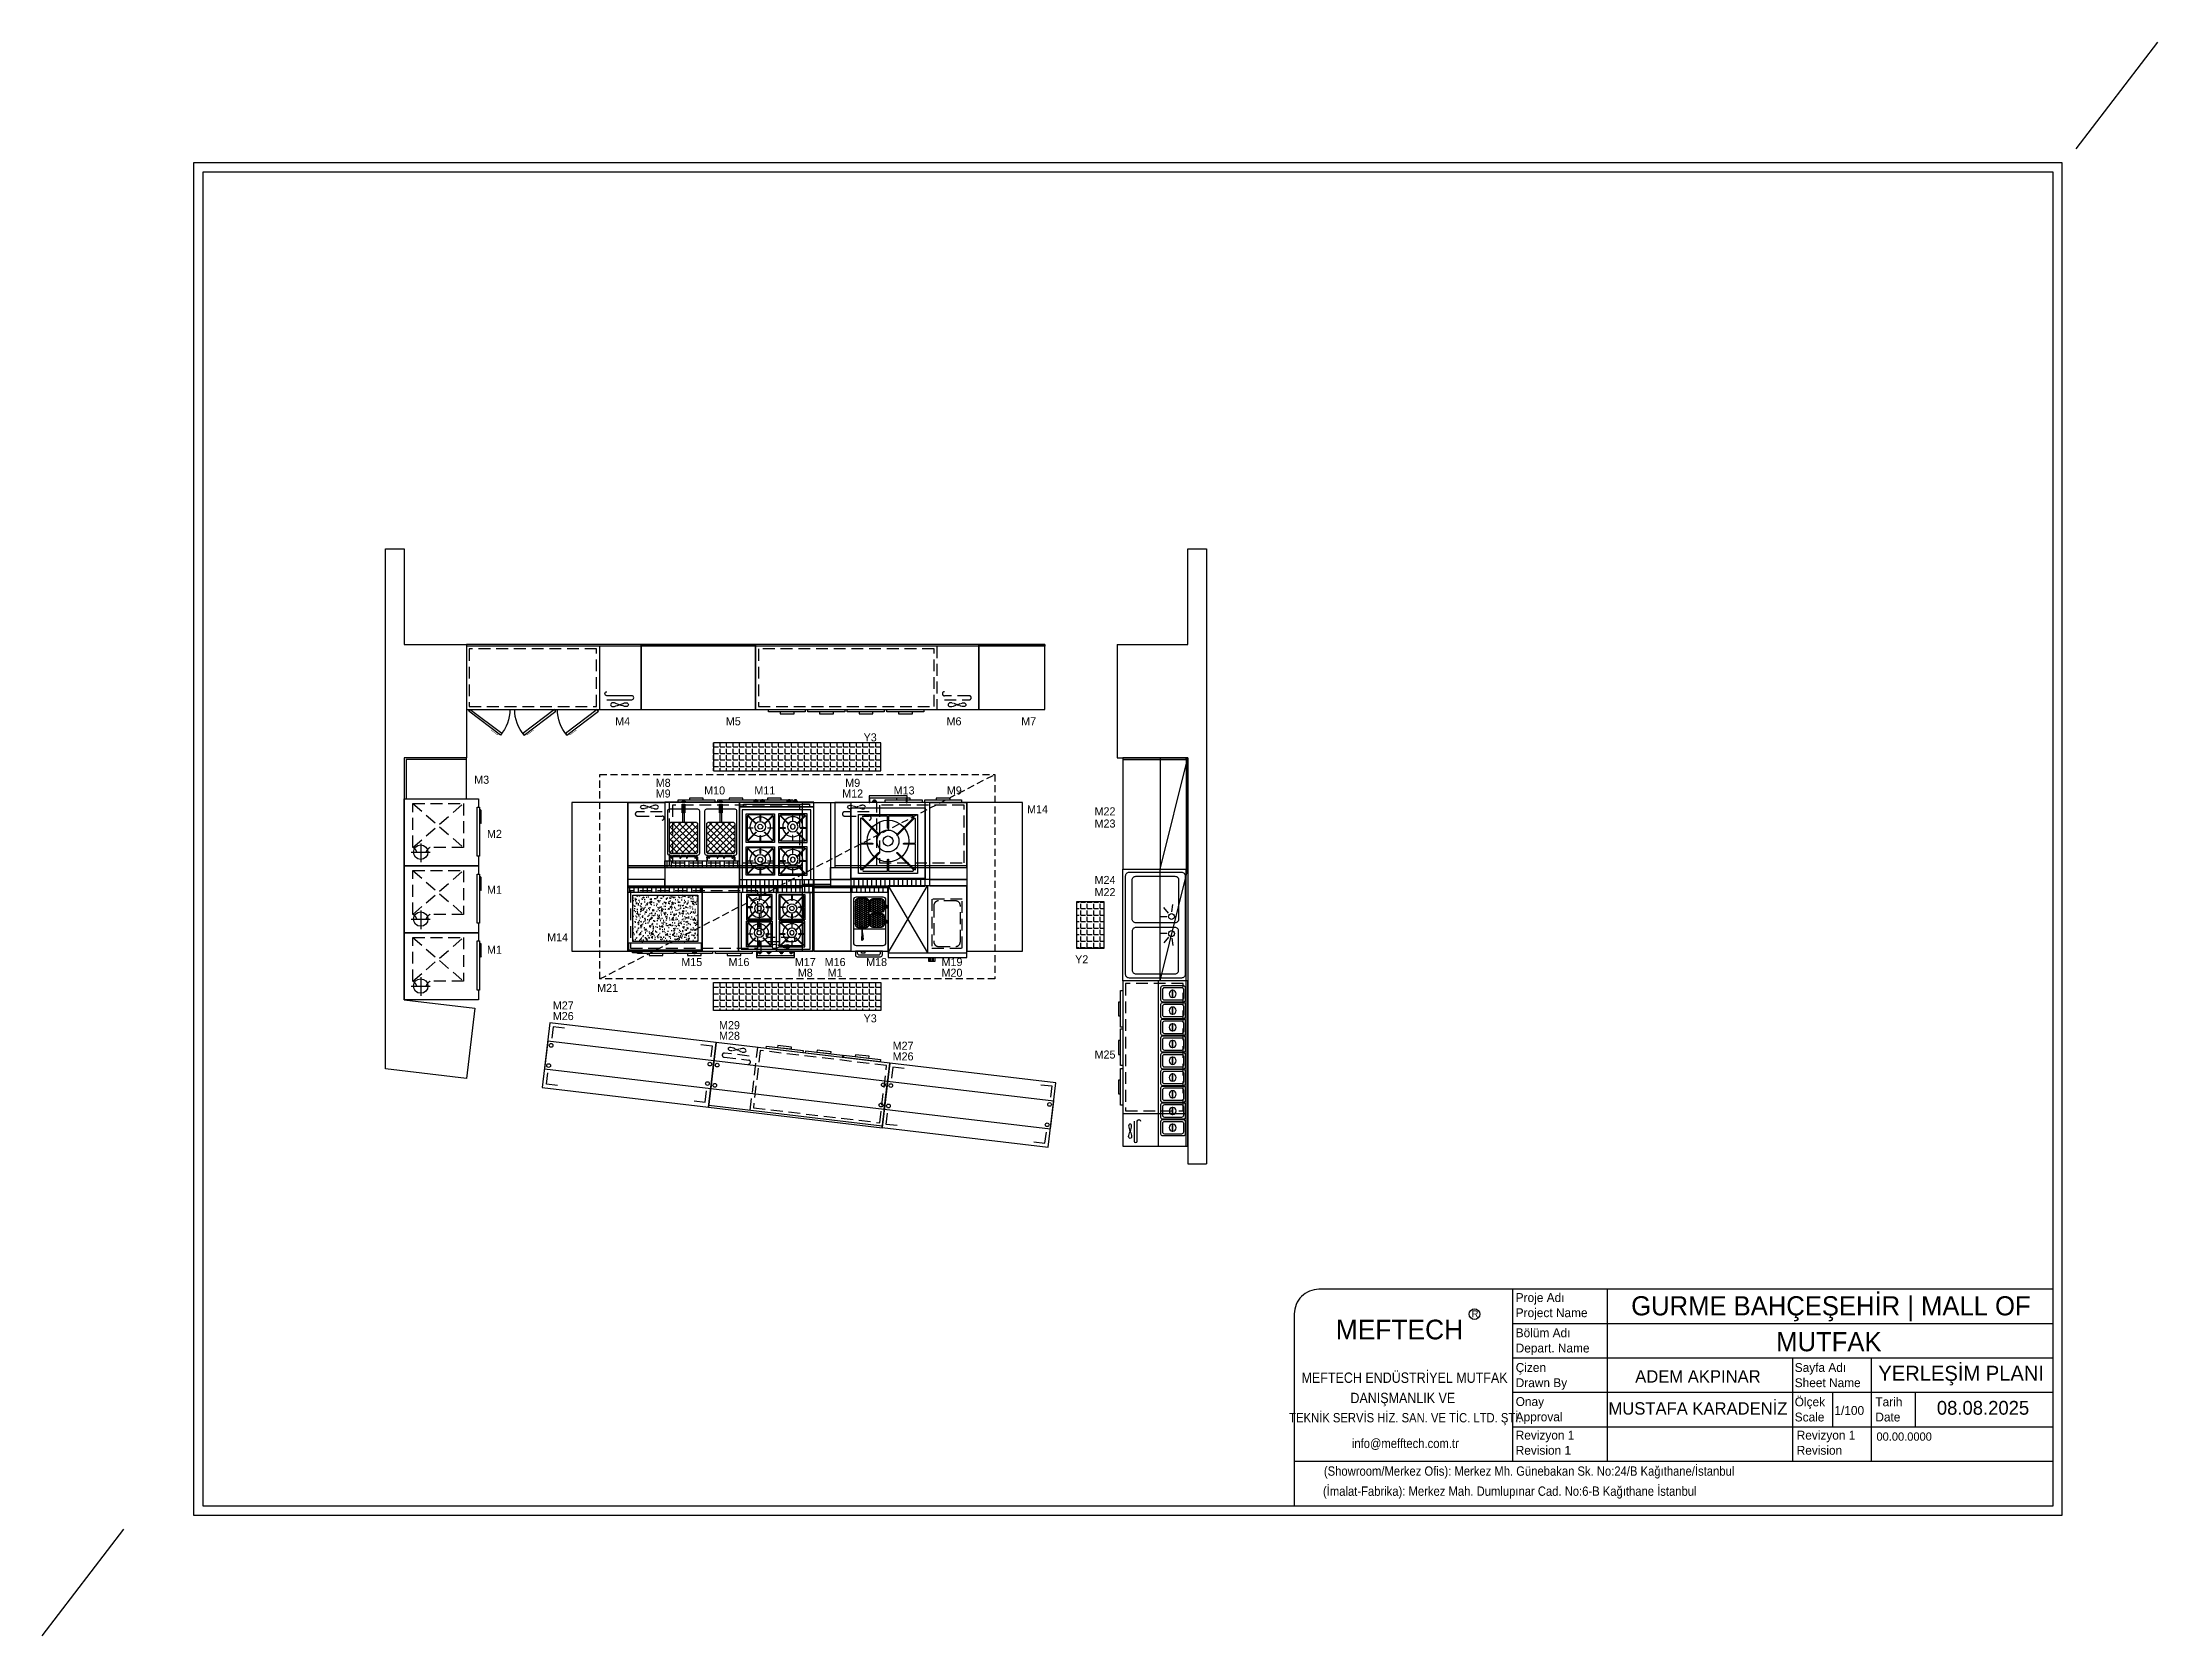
# Model space of a CAD drawing. Header units: millimetres. Extents: x 4701 to 6976, y 222 to 1936.
import ezdxf
from ezdxf.enums import TextEntityAlignment as Align

# ---------------------------------------------------------------- set-up
doc = ezdxf.new("R2010")
doc.units = ezdxf.units.MM
doc.linetypes.add('DASHED', pattern=[19.05, 12.7, -6.35])
doc.linetypes.add('HIDDENX2', pattern=[19.05, 12.7, -6.35])
for name, color, linetype in [('002 Çizgi', 7, 'Continuous'), ('CIHAZ', 2, 'Continuous'), ('S2000-002 Çizgi', 7, 'Continuous')]:
    doc.layers.add(name, color=color, linetype=linetype)
doc.styles.add('0 MC GENEL', font='GOTHIC.TTF', dxfattribs={"width": 0.7, "height": 14})
doc.styles.add('TAKSİM', font='GOTHIC.TTF', dxfattribs={"height": 20})
pattern_1 = [(0, (889.9605, -1210.651), (0, 6.985), [5.08, -1.905]), (90, (889.9605, -1210.651), (-6.985, 4e-16), [5.08, -1.905])]

msp = doc.modelspace()

# ---------------------------------------------------------------- texts
at = {"style": 'TAKSİM'}
for s, p in [('M4', (5325.4, 1201.5)), ('M5', (5444.4, 1201.5)), ('M6', (5681.8, 1201.5)), ('M7', (5762.1, 1201.5)), ('Y3', (5591.6, 1184.2)), ('M3', (5173.8, 1138.6)), ('M8', (5369, 1135.3)), ('M9', (5572.8, 1135.3)), ('M9', (5369, 1123.8)), ('M10', (5424.3, 1127.1)), ('M11', (5478.3, 1127.1)), ('M12', (5572.8, 1123.8)), ('M13', (5628.1, 1127.1)), ('M9', (5682.1, 1127.1)), ('M14', (5771.6, 1106.9)), ('M22', (5844.2, 1104.6)), ('M23', (5844.2, 1091.5)), ('M2', (5187.5, 1080.4)), ('M1', (5187.5, 1020.2)), ('M24', (5844.2, 1030.8)), ('M22', (5844.2, 1017.7)), ('M1', (5187.5, 955.7)), ('M14', (5255.4, 969.1)), ('M15', (5399.7, 942.5)), ('M16', (5450.5, 942.5)), ('M17', (5521.8, 942.5)), ('M8', (5521.8, 931)), ('M16', (5553.9, 942.5)), ('M1', (5553.9, 931)), ('M18', (5598.5, 942.5)), ('M19', (5679.6, 942.5)), ('M20', (5679.6, 931)), ('Y2', (5819.1, 945.4)), ('M21', (5309.2, 914.7)), ('M27', (5261.5, 895.8)), ('M26', (5261.5, 884.4)), ('Y3', (5591.6, 881.9)), ('M29', (5440.3, 874.6)), ('M28', (5440.3, 863.2)), ('M27', (5627, 852.5)), ('M26', (5627, 841)), ('M25', (5844.2, 843))]:
    msp.add_text(s, height=8.64, dxfattribs=at).set_placement(p, align=Align.CENTER)
at = {"layer": 'S2000-002 Çizgi', "style": '0 MC GENEL'}
for s, height, p in [('GURME BAHÇEŞEHİR | MALL OF', 20.601, (6624.9, 587.3)), ('MUTFAK', 20.6, (6622.7, 548.7)), ('ADEM AKPINAR', 13.353, (6481.9, 507.7)), ('MUSTAFA KARADENİZ', 13.353, (6481.9, 473.3)), ('08.08.2025', 14.84, (6788.5, 474.7)), ('00.00.0000', 8.9, (6703.7, 440.8))]:
    msp.add_text(s, height=height, dxfattribs=at).set_placement(p, align=Align.TOP_CENTER)
for s, height, p in [('R', 7.42, (6238.6, 564.6)), ('Proje Adı', 9.54, (6285.9, 581.1)), ('Project Name', 9.538, (6285.9, 564.8)), ('MEFTECH', 21.19, (6092.4, 540.9)), ('Bölüm Adı', 9.54, (6285.9, 543.2)), ('Depart. Name', 9.538, (6285.9, 526.8)), ('Çizen', 9.54, (6285.9, 505.9)), ('Sayfa Adı', 9.54, (6586, 505.9)), ('YERLEŞİM PLANI', 16.2, (6675.9, 496.3)), ('Onay', 9.54, (6285.9, 469.2)), ('Drawn By', 9.54, (6285.9, 489.5)), ('Sheet Name', 9.54, (6586, 489.5)), ('Ölçek', 9.54, (6586, 468.9)), ('Tarih', 9.54, (6672.7, 468.9)), ('Approval', 9.54, (6285.9, 452.8)), ('Scale', 9.54, (6586, 452.6)), ('1/100', 9.54, (6628.7, 459.7)), ('Date', 9.54, (6672.7, 452.6)), ('Revizyon 1', 9.54, (6285.9, 433.1)), ('Revizyon 1 ', 9.538, (6588.1, 433.1)), ('Revision 1', 9.54, (6285.9, 416.8)), ('Revision ', 9.54, (6588.1, 416.8))]:
    msp.add_text(s, height=height, dxfattribs=at).set_placement(p)
at = {"layer": 'S2000-002 Çizgi', "style": '0 MC GENEL', "width": 0.9}
for s, height, p in [(' MEFTECH ENDÜSTRİYEL MUTFAK', 11.159, (6164.5, 494.1)), (' DANIŞMANLIK VE ', 11.159, (6164.5, 472.3)), ('TEKNİK SERVİS HİZ. SAN. VE TİC. LTD. ŞTİ.', 10.043, (6167.2, 451.6)), ('info@mefftech.com.tr', 10.043, (6167.2, 424)), ('(Showroom/Merkez Ofis): Merkez Mh. Günebakan Sk. No:24/B Kağıthane/İstanbul', 10.043, (6300.3, 394.2)), ('(İmalat-Fabrika): Merkez Mah. Dumlupınar Cad. No:6-B Kağıthane İstanbul', 10.043, (6279.5, 372.6))]:
    msp.add_text(s, height=height, dxfattribs=at).set_placement(p, align=Align.CENTER)

# ---------------------------------------------------------------- blocks, each defined once
blk = doc.blocks.new('A$C604B7618')
at = {"layer": 'S2000-002 Çizgi'}
blk.add_lwpolyline([(0, 30.6), (30.6, 30.6), (30.6, 0), (0, 0), (0, 30.6)], dxfattribs=at)
blk.add_lwpolyline([(15.5, 29.5), (15.5, 23.4, -0.414214), (15.3, 23.2), (15.2, 23.2, -0.414214), (15, 23.4), (15, 29.5), (2.7, 29.5, 0.668179), (2.3, 28.6), (10.8, 20.1, -0.810443), (10.4, 19.8), (1.6, 28.6, 0.668179), (1, 28.4), (1, 15.5), (7.1, 15.5, -0.414214), (7.3, 15.3), (7.3, 15.2, -0.414214), (7.1, 15), (1, 15), (1, 2.7, 0.668179), (1.9, 2.3), (10.4, 10.8, -0.810443), (10.8, 10.4), (2, 1.6, 0.668179), (2.2, 1), (15, 1), (15, 7.1, -0.414214), (15.2, 7.3), (15.3, 7.3, -0.414214), (15.5, 7.1), (15.5, 1), (27.9, 1, 0.668179), (28.3, 1.9), (19.8, 10.4, -0.810443), (20.2, 10.8), (29, 2, 0.668179), (29.5, 2.2), (29.5, 15), (23.4, 15, -0.414214), (23.2, 15.2), (23.2, 15.3, -0.414214), (23.4, 15.5), (29.5, 15.5), (29.5, 28.4, 0.668179), (29, 28.6), (20.2, 19.8, -0.810443), (19.8, 20.1), (28.3, 28.6, 0.668179), (27.9, 29.5)], format="xyb", close=True, dxfattribs=at)
for radius in [10.8, 5.66, 2.6]:
    blk.add_circle((15.3, 13.8), radius, dxfattribs=at)
blk = doc.blocks.new('A$Cad775970')
at = {"layer": 'S2000-002 Çizgi'}
h = blk.add_hatch(dxfattribs=at)
h.set_pattern_fill('ANSI31', color=256, scale=1.5, angle=225, style=0)
h.set_pattern_definition([(270, (2688.432, 5823.0087), (4.7625, -1e-15), [])])
h.paths.add_polyline_path([(0, 8), (0, 0), (80, 0), (80, 8)])
blk.add_lwpolyline([(60.5, 90), (60.5, 97), (19.5, 97), (19.5, 90), (20.5, 90), (20.5, 95), (59.5, 95), (59.5, 90), (60.5, 90)], dxfattribs=at)
for points in [[(27.1, 90), (23.5, 90), (23.5, 91.5), (27.1, 91.5)], [(26.2, 91.5), (24.7, 91.5), (24.7, 92.9), (26.2, 92.9)], [(80, 90), (0, 90), (0, 0), (80, 0)], [(80, 8), (0, 8), (0, 84), (80, 84)]]:
    blk.add_lwpolyline(points, close=True, dxfattribs=at)
at = {"layer": 'S2000-002 Çizgi', "xscale": 2.076843880813256, "yscale": 2.076843880813256, "zscale": 2.076843880813256, "rotation": 180}
blk.add_blockref('A$C604B7618', (71.7, 77.1), dxfattribs=at)
blk = doc.blocks.new('A$C063E11E5')
at = {"layer": 'S2000-002 Çizgi'}
h = blk.add_hatch(dxfattribs=at)
h.set_pattern_fill('ANSI31', color=256, scale=1.5, angle=45, style=0)
h.set_pattern_definition([(90, (-3458.603, -4993.7387), (-4.7625, 9e-16), [])])
h.paths.add_polyline_path([(0, 72.6), (0, 65.6), (80, 65.6), (80, 72.6)])
h = blk.add_hatch(color=256, dxfattribs=at)
h.paths.add_polyline_path([(35, 61.8), (35, 62.4), (35, 65.6), (34.4, 65.6), (34.4, 62.4, -0.414214), (33.4, 61.4), (33, 61.4), (33, 60.8), (34, 60.8, 0.414214)])
h.paths.add_polyline_path([(32, 61.4), (24, 61.4), (24, 60.8), (32, 60.8)])
h.paths.add_polyline_path([(23, 61.4), (17, 61.4), (17, 60.8), (23, 60.8)])
h.paths.add_polyline_path([(16, 61.4), (8, 61.4), (8, 60.8), (16, 60.8)])
h.paths.add_polyline_path([(5.6, 62.4), (5.6, 65.6), (5, 65.6), (5, 61.8, 0.414214), (6, 60.8), (6.6, 60.8), (7, 60.8), (7, 61.4), (6.6, 61.4, -0.414214)])
h = blk.add_hatch(dxfattribs=at)
h.set_pattern_fill('ANSI37', color=256, scale=1.5, style=0)
h.set_pattern_definition([(45, (-3527.4763, -4981.5224), (-3.367596, 3.367596), []), (135, (-3527.4763, -4981.5224), (-3.367596, -3.367596), [])])
h.paths.add_polyline_path([(35, 55.8, 0.414214), (33, 57.8), (7, 57.8, 0.414214), (5, 55.8), (5, 26, 0.414214), (7, 24), (33, 24, 0.414214), (35, 26)])
h = blk.add_hatch(color=256, dxfattribs=at)
h.paths.add_polyline_path([(75, 61.8), (75, 62.4), (75, 65.6), (74.4, 65.6), (74.4, 62.4, -0.414214), (73.4, 61.4), (73, 61.4), (73, 60.8), (74, 60.8, 0.414214)])
h.paths.add_polyline_path([(72, 61.4), (64, 61.4), (64, 60.8), (72, 60.8)])
h.paths.add_polyline_path([(63, 61.4), (57, 61.4), (57, 60.8), (63, 60.8)])
h.paths.add_polyline_path([(56, 61.4), (48, 61.4), (48, 60.8), (56, 60.8)])
h.paths.add_polyline_path([(45.6, 62.4), (45.6, 65.6), (45, 65.6), (45, 61.8, 0.414214), (46, 60.8), (46.6, 60.8), (47, 60.8), (47, 61.4), (46.6, 61.4, -0.414214)])
h = blk.add_hatch(dxfattribs=at)
h.set_pattern_fill('ANSI37', color=256, scale=1.5, style=0)
h.set_pattern_definition([(45, (-3487.4763, -4981.5224), (-3.367596, 3.367596), []), (135, (-3487.4763, -4981.5224), (-3.367596, -3.367596), [])])
h.paths.add_polyline_path([(75, 55.8, 0.414214), (73, 57.8), (47, 57.8, 0.414214), (45, 55.8), (45, 26, 0.414214), (47, 24), (73, 24, 0.414214), (75, 26)])
for points in [[(18.5, 14), (21.5, 14), (21.5, 4.8), (18.5, 4.8)], [(58.5, 14), (61.5, 14), (61.5, 4.8), (58.5, 4.8)]]:
    blk.add_hatch(color=256, dxfattribs=at).paths.add_polyline_path(points)
for p, q in [((5, 61.8), (5, 65.6)), ((5, 65.6), (5.6, 65.6)), ((5.6, 65.6), (5.6, 62.4)), ((6.6, 60.8), (6, 60.8)), ((6.6, 61.4), (7, 61.4)), ((7, 60.8), (6.6, 60.8)), ((7, 59.8), (7, 62.3)), ((8, 59.8), (8, 62.3)), ((8, 61.4), (16, 61.4)), ((16, 60.8), (8, 60.8)), ((16, 59.8), (16, 62.3)), ((17, 59.8), (17, 62.3)), ((17, 61.4), (23, 61.4)), ((23, 60.8), (17, 60.8)), ((23, 59.8), (23, 62.3)), ((24, 59.8), (24, 62.3)), ((24, 61.4), (32, 61.4)), ((32, 60.8), (24, 60.8)), ((32, 59.8), (32, 62.3)), ((33, 59.8), (33, 62.3)), ((33, 61.4), (33.4, 61.4)), ((34, 60.8), (33, 60.8)), ((34.4, 65.6), (34.4, 62.4)), ((35, 65.6), (34.4, 65.6)), ((35, 62.4), (35, 65.6)), ((35, 62.4), (35, 61.8)), ((45, 65.6), (45.6, 65.6)), ((45, 61.8), (45, 65.6)), ((45.6, 65.6), (45.6, 62.4)), ((46.6, 60.8), (46, 60.8)), ((46.6, 61.4), (47, 61.4)), ((47, 60.8), (46.6, 60.8)), ((47, 59.8), (47, 62.3)), ((48, 59.8), (48, 62.3)), ((48, 61.4), (56, 61.4)), ((56, 60.8), (48, 60.8)), ((56, 59.8), (56, 62.3)), ((57, 59.8), (57, 62.3)), ((57, 61.4), (63, 61.4)), ((63, 60.8), (57, 60.8)), ((63, 59.8), (63, 62.3)), ((64, 59.8), (64, 62.3)), ((64, 61.4), (72, 61.4)), ((72, 60.8), (64, 60.8)), ((72, 59.8), (72, 62.3)), ((73, 59.8), (73, 62.3)), ((73, 61.4), (73.4, 61.4)), ((74, 60.8), (73, 60.8)), ((75, 65.6), (74.4, 65.6)), ((74.4, 65.6), (74.4, 62.4)), ((75, 62.4), (75, 65.6)), ((75, 62.4), (75, 61.8))]:
    blk.add_line(p, q, dxfattribs=at)
for points in [[(0, 72.6), (80, 72.6), (80, 65.6), (0, 65.6)], [(0, 2.6), (80, 2.6), (80, 72.6), (0, 72.6)], [(19, 24), (19, 14), (21, 14), (21, 24)], [(59, 24), (59, 14), (61, 14), (61, 24)], [(18.4, 2.6), (21.6, 2.6), (21.6, 1.3), (18.4, 1.3)], [(18.5, 14), (21.5, 14), (21.5, 4.8), (18.5, 4.8)], [(19.3, 1.3), (20.7, 1.3), (20.7, 0), (19.3, 0)], [(58.4, 2.6), (61.6, 2.6), (61.6, 1.3), (58.4, 1.3)], [(58.5, 14), (61.5, 14), (61.5, 4.8), (58.5, 4.8)], [(59.3, 1.3), (60.7, 1.3), (60.7, 0), (59.3, 0)]]:
    blk.add_lwpolyline(points, close=True, dxfattribs=at)
for points in [[(29, 9.8), (5, 9.8, -0.414214), (3, 11.8), (3, 57.8, -0.414214), (5, 59.8), (7, 59.8)], [(33, 59.8), (35, 59.8, -0.414214), (37, 57.8), (37, 11.8, -0.414214), (35, 9.8), (29, 9.8)], [(69, 9.8), (45, 9.8, -0.414214), (43, 11.8), (43, 57.8, -0.414214), (45, 59.8), (47, 59.8)], [(73, 59.8), (75, 59.8, -0.414214), (77, 57.8), (77, 11.8, -0.414214), (75, 9.8), (69, 9.8)]]:
    blk.add_lwpolyline(points, format="xyb", dxfattribs=at)
for points in [[(7, 57.8), (33, 57.8, -0.414214), (35, 55.8), (35, 26, -0.414214), (33, 24), (7, 24, -0.414214), (5, 26), (5, 55.8, -0.414214)], [(47, 57.8), (73, 57.8, -0.414214), (75, 55.8), (75, 26, -0.414214), (73, 24), (47, 24, -0.414214), (45, 26), (45, 55.8, -0.414214)]]:
    blk.add_lwpolyline(points, format="xyb", close=True, dxfattribs=at)
for points in [[(8, 59.8), (16, 59.8)], [(17, 59.8), (23, 59.8)], [(24, 59.8), (32, 59.8)], [(48, 59.8), (56, 59.8)], [(57, 59.8), (63, 59.8)], [(64, 59.8), (72, 59.8)]]:
    blk.add_lwpolyline(points, dxfattribs=at)
for centre, radius, start, end in [((6, 61.8), 1, 180, 270), ((6.6, 62.4), 1, 180, 270), ((7.5, 62.3), 0.5, 0, 180), ((16.5, 62.3), 0.5, 0, 180), ((23.5, 62.3), 0.5, 0, 180), ((32.5, 62.3), 0.5, 0, 180), ((33.4, 62.4), 1, 270, 0), ((34, 61.8), 1, 270, 0), ((46, 61.8), 1, 180, 270), ((46.6, 62.4), 1, 180, 270), ((47.5, 62.3), 0.5, 0, 180), ((56.5, 62.3), 0.5, 0, 180), ((63.5, 62.3), 0.5, 0, 180), ((72.5, 62.3), 0.5, 0, 180), ((73.4, 62.4), 1, 270, 0), ((74, 61.8), 1, 270, 0)]:
    blk.add_arc(centre, radius, start, end, dxfattribs=at)
blk = doc.blocks.new('A$C734D7A9C')
at = {"layer": 'CIHAZ', "color": 1}
for p, q in [((14.7, 75.3), (14.7, 54.8)), ((24.1, 65.1), (4, 65.1))]:
    blk.add_line(p, q, dxfattribs=at)
at = {"layer": 'CIHAZ', "color": 5, "linetype": 'DASHED'}
for p, q in [((67, 73.5), (19.8, 19.1)), ((19.8, 73.5), (67, 19.1))]:
    blk.add_line(p, q, dxfattribs=at)
at = {"layer": 'CIHAZ', "color": 5}
for points in [[(63.2, 1.8), (10.4, 1.8), (10.4, 4.3), (63.2, 4.3)], [(61.2, 1.8), (48.6, 1.8), (45.6, 0), (59.6, 0)]]:
    blk.add_lwpolyline(points, close=True, dxfattribs=at)
at = {"layer": 'CIHAZ', "color": 1}
blk.add_circle((14.7, 65.1), 7.76, dxfattribs=at)
at = {"layer": 'S2000-002 Çizgi', "linetype": 'DASHED'}
for p, q in [((19.8, 73.5), (67, 73.5)), ((67, 73.5), (67, 19.1)), ((19.8, 19.1), (19.8, 54.9)), ((67, 19.1), (19.8, 19.1))]:
    blk.add_line(p, q, dxfattribs=at)
at = {"layer": 'S2000-002 Çizgi'}
blk.add_lwpolyline([(10.4, 2.8), (0, 2.8), (0, 82.8), (72, 82.8), (72, 2.8), (63.2, 2.8)], dxfattribs=at)
at = {"layer": 'S2000-002 Çizgi', "linetype": 'DASHED'}
for centre, radius, start, end in [((11.6, 78.1), 9.4, 291.2079, 330.9566), ((11, 49.9), 10.2, 29.6907, 66.7752)]:
    blk.add_arc(centre, radius, start, end, dxfattribs=at)
blk = doc.blocks.new('A$C72f7f077')
at = {"layer": 'S2000-002 Çizgi'}
for p, q in [((45.8, 52.8), (38, 53.9)), ((47.1, 49), (41, 43.9)), ((51, 47.3), (51, 39.4)), ((69, 47.3), (69, 39.4)), ((72.9, 49), (79, 43.9)), ((74.2, 52.8), (82, 53.9))]:
    blk.add_line(p, q, dxfattribs=at)
for points in [[(120, 0), (0, 0), (0, 70), (120, 70)], [(120, 68), (0, 68), (0, 70), (120, 70)]]:
    blk.add_lwpolyline(points, close=True, dxfattribs=at)
for points in [[(113, 3), (7, 3, -0.414214), (3, 7), (3, 63, -0.414214), (7, 67), (113, 67, -0.414214), (117, 63), (117, 7, -0.414214)], [(53.5, 10), (11.5, 10, -0.414214), (7.5, 14), (7.5, 56, -0.414214), (11.5, 60), (53.5, 60, -0.414214), (57.5, 56), (57.5, 14, -0.414214)], [(66.5, 10), (108.5, 10, 0.414214), (112.5, 14), (112.5, 56, 0.414214), (108.5, 60), (66.5, 60, 0.414214), (62.5, 56), (62.5, 14, 0.414214)]]:
    blk.add_lwpolyline(points, format="xyb", close=True, dxfattribs=at)
for centre in [(50.8, 52.3), (69.2, 52.3)]:
    blk.add_circle(centre, 3.19, dxfattribs=at)
blk = doc.blocks.new('A$C469D6A64')
at = {"layer": 'S2000-002 Çizgi'}
blk.add_line((188, 72.6), (0, 72.6), dxfattribs=at)
for points in [[(188, 4.6), (188, 74.6), (0, 74.6), (0, 4.6)], [(49.9, 2), (10.3, 2), (10.3, 4.6), (49.9, 4.6)], [(37.8, 2), (22.9, 2), (22.9, 0), (37.8, 0)], [(91.2, 2), (51.6, 2), (51.6, 4.6), (91.2, 4.6)], [(79.1, 2), (64.1, 2), (64.1, 0), (79.1, 0)], [(133.8, 2), (94.2, 2), (94.2, 4.6), (133.8, 4.6)], [(121.7, 2), (106.8, 2), (106.8, 0), (121.7, 0)]]:
    blk.add_lwpolyline(points, close=True, dxfattribs=at)
at = {"layer": 'S2000-002 Çizgi', "linetype": 'DASHED'}
blk.add_lwpolyline([(140, 69.6), (3, 69.6), (3, 7.6), (140, 7.6)], close=True, dxfattribs=at)
blk.add_lwpolyline([(143, 72.6), (143, 4.6)], dxfattribs=at)
for points in [[(177.7, 19.3), (151, 19.3, -1), (151, 23.6)], [(151, 14.9), (177.7, 14.9, 1), (177.7, 19.3)]]:
    blk.add_lwpolyline(points, format="xyb", dxfattribs=at)
at = {"layer": 'S2000-002 Çizgi', "linetype": 'DASHED', "ltscale": 0.1}
blk.add_lwpolyline([(171.6, 7.6), (170.1, 7.8), (168.4, 8.2), (166.5, 8.9), (164.6, 9.6), (162.6, 10.4), (160.8, 11), (159.1, 11.5), (157.6, 11.6), (156.5, 11.5), (155.7, 11), (155.2, 10.4), (155, 9.6), (155.2, 8.9), (155.7, 8.2), (156.5, 7.8), (157.6, 7.6), (159.1, 7.8), (160.8, 8.2), (162.6, 8.9), (164.6, 9.6), (166.5, 10.4), (168.4, 11), (170.1, 11.5), (171.6, 11.6), (172.7, 11.5), (173.5, 11), (174, 10.4), (174.2, 9.6), (174, 8.9), (173.5, 8.2), (172.7, 7.8)], close=True, dxfattribs=at)
blk = doc.blocks.new('A$C65570A91')
at = {"layer": 'S2000-002 Çizgi'}
h = blk.add_hatch(dxfattribs=at)
h.set_pattern_fill('ANSI31', color=256, scale=1.5, angle=45, style=0)
h.set_pattern_definition([(90, (-2508.419, -6408.717), (-4.7625, 9e-16), [])])
h.paths.add_polyline_path([(0, 77), (0, 70), (80, 70), (80, 77)])
for points in [[(80, 70), (0, 70), (0, 77), (80, 77)], [(0, 7), (80, 7), (80, 77), (0, 77)], [(3, 9), (77, 9), (77, 70), (3, 70)], [(21.2, 7), (24.8, 7), (24.8, 5.5), (21.2, 5.5)], [(22.2, 5.5), (23.6, 5.5), (23.6, 4.1), (22.2, 4.1)], [(31, 7), (34.7, 7), (34.7, 5.5), (31, 5.5)], [(32, 5.5), (33.5, 5.5), (33.5, 4.1), (32, 4.1)], [(44.6, 7), (48.2, 7), (48.2, 5.5), (44.6, 5.5)], [(45.5, 5.5), (47, 5.5), (47, 4.1), (45.5, 4.1)], [(55.2, 7), (58.8, 7), (58.8, 5.5), (55.2, 5.5)], [(56.2, 5.5), (57.6, 5.5), (57.6, 4.1), (56.2, 4.1)]]:
    blk.add_lwpolyline(points, close=True, dxfattribs=at)
blk.add_lwpolyline([(19.5, 7), (19.5, 0), (60.5, 0), (60.5, 7), (59.5, 7), (59.5, 2), (20.5, 2), (20.5, 7), (19.5, 7)], dxfattribs=at)
at = {"layer": 'S2000-002 Çizgi', "yscale": 0.8999999999996362}
for p, xscale, zscale in [((36.2, 40.5), -0.8999999999996362, 0.9), ((43.8, 40.5), 0.8999999999996362, 0.8999999999996362)]:
    blk.add_blockref('A$C604B7618', p, dxfattribs=dict(at, xscale=xscale, zscale=zscale))
at = {"layer": 'S2000-002 Çizgi', "yscale": 0.8999999999996362, "rotation": 180}
for p, xscale, zscale in [((36.2, 39.1), 0.8999999999996362, 0.8999999999996362), ((43.8, 39.1), -0.8999999999996362, 0.9)]:
    blk.add_blockref('A$C604B7618', p, dxfattribs=dict(at, xscale=xscale, zscale=zscale))
blk = doc.blocks.new('A$C76C91FAF')
at = {"layer": 'S2000-002 Çizgi'}
h = blk.add_hatch(dxfattribs=at)
h.set_pattern_fill('ANSI31', color=256, scale=1.5, angle=45, style=0)
h.set_pattern_definition([(90, (-4825.414, -5279.878), (-4.7625, 9e-16), [])])
h.paths.add_polyline_path([(80, 65.9), (80, 72.9), (0, 72.9), (0, 65.9)])
h = blk.add_hatch(dxfattribs=at)
h.set_pattern_fill('AR-CONC', color=256, scale=0.05, angle=45, style=0)
h.set_pattern_definition([(95, (-2766.7265, -4986.208), (7.004733, 5.877669), [0.9525, -10.4775]), (40, (-2766.7265, -4986.208), (-8.000894, 5.50885), [0.762, -8.382]), (145.451, (-2766.143, -4985.718), (-0.996108, 11.386512), [0.8095, -8.9045]), (91.1842, (-2768.523, -4984.412), (11.070512, 8.09767), [1.42875, -15.71625]), (141.6356, (-2767.6, -4983.737), (-0.354307, 17.141322), [1.21425, -13.35675]), (36.184, (-2768.523, -4984.412), (-0.35428, 17.14132), [1.143, -12.573]), (66, (-2767.1755, -4983.963), (8.976028, 1.744763), [0.9525, -10.4775]), (11, (-2767.1755, -4983.963), (-4.326996, 8.69706), [0.762, -8.382]), (116.4514, (-2766.4275, -4983.817), (4.649002, 10.441823), [0.8095, -8.9045]), (82.5, (-2766.7265, -4986.2078), (-2.8802735, 3.0986707), [0, -8.2804, 0, -8.509, 0, -8.41375]), (52.5, (-2766.7265, -4986.208), (-1.1794864, 5.90435), [0, -4.8514, 0, -8.0899, 0, -3.20675]), (12.5, (-2768.729, -4988.2104), (4.9963932, 4.5913098), [0, -3.175, 0, -9.906, 0, -13.1445]), (2.5, (-2769.627, -4989.1084), (4.338195, 6.1361196), [0, -4.1275, 0, -6.5786, 0, -9.3345])])
h.paths.add_polyline_path([(75.5, 13.2), (75.5, 63.2), (5.5, 63.2), (5.5, 13.2)])
for points in [[(0, 2.9), (80, 2.9), (80, 72.9), (0, 72.9)], [(0, 72.9), (80, 72.9), (80, 65.9), (0, 65.9)], [(5.5, 63.2), (75.5, 63.2), (75.5, 13.2), (5.5, 13.2)], [(1, 11.9), (79, 11.9), (79, 3.9), (1, 3.9)], [(5, 2.9), (15, 2.9), (15, 0.9), (5, 0.9)], [(70.1, 2.9), (73.7, 2.9), (73.7, 1.5), (70.1, 1.5)], [(71, 1.5), (72.5, 1.5), (72.5, 0), (71, 0)]]:
    blk.add_lwpolyline(points, close=True, dxfattribs=at)
blk = doc.blocks.new('A$C40176E5B')
at = {"layer": 'S2000-002 Çizgi'}
blk.add_line((0, 95.8), (188, 95.8), dxfattribs=at)
for points in [[(0, 27.8), (0, 97.8), (188, 97.8), (188, 27.8)], [(16.4, 30.8), (17.9, 31), (19.6, 31.5), (21.5, 32.1), (23.4, 32.8), (25.4, 33.6), (27.2, 34.2), (28.9, 34.7), (30.4, 34.8), (31.5, 34.7), (32.3, 34.2), (32.8, 33.6), (33, 32.8), (32.8, 32.1), (32.3, 31.5), (31.5, 31), (30.4, 30.8), (28.9, 31), (27.2, 31.5), (25.4, 32.1), (23.4, 32.8), (21.5, 33.6), (19.6, 34.2), (17.9, 34.7), (16.4, 34.8), (15.3, 34.7), (14.5, 34.2), (14, 33.6), (13.8, 32.8), (14, 32.1), (14.5, 31.5), (15.3, 31)], [(80, 0), (45.9, 25.8), (47.4, 27.8), (81.5, 2)], [(125.9, 0), (91.8, 25.8), (93.4, 27.8), (127.5, 2)], [(151.3, 0.2), (185.5, 25.8), (184, 27.8), (149.8, 2.2)]]:
    blk.add_lwpolyline(points, close=True, dxfattribs=at)
blk.add_lwpolyline([(45, 95.8), (45, 27.8)], dxfattribs=at)
at = {"layer": 'S2000-002 Çizgi', "linetype": 'DASHED'}
blk.add_lwpolyline([(48, 92.8), (185, 92.8), (185, 30.8), (48, 30.8)], close=True, dxfattribs=at)
at = {"layer": 'S2000-002 Çizgi'}
for points in [[(10.3, 42.5), (37, 42.5, 1), (37, 46.8)], [(37, 38.2), (10.3, 38.2, -1), (10.3, 42.5)]]:
    blk.add_lwpolyline(points, format="xyb", dxfattribs=at)
at = {"layer": 'S2000-002 Çizgi', "const_width": 0.428}
for points in [[(77.7, 1.7), (76.7, 0.4), (71.1, 4.6), (69.6, 5.7)], [(123.7, 1.7), (122.7, 0.4), (117.1, 4.6), (115.6, 5.7)], [(153.6, 1.8), (154.6, 0.5), (160.2, 4.7), (161.7, 5.8)]]:
    blk.add_lwpolyline(points, dxfattribs=at)
at = {"layer": 'S2000-002 Çizgi'}
for centre, start, end in [((47.4, 27.8), 319.4908, 0), ((93.4, 27.8), 319.4908, 0), ((184, 27.8), 180, 220.245)]:
    blk.add_arc(centre, 42.7, start, end, dxfattribs=at)
blk = doc.blocks.new('A$C5F4B2CA7')
at = {"layer": 'S2000-002 Çizgi'}
h = blk.add_hatch(dxfattribs=at)
h.set_pattern_fill('ANSI31', color=256, scale=1.5, angle=45, style=0)
h.set_pattern_definition([(90, (-3652.638, -4988.124), (-4.7625, 9e-16), [])])
h.paths.add_polyline_path([(40, 69), (40, 76), (0, 76), (0, 69)])
h = blk.add_hatch(dxfattribs=at)
h.set_pattern_fill('HEX', color=256, scale=0.2, style=0)
h.set_pattern_definition([(0, (-3709.3885, -4964.9235), (0, 1.099852), [0.635, -1.27]), (120, (-3709.3885, -4964.9235), (-0.95249977, -0.549926), [0.635, -1.27]), (60, (-3708.7535, -4964.9235), (-0.95249977, 0.549926), [0.635, -1.27])])
h.paths.add_polyline_path([(7.6, 62.5, 0.414214), (4.6, 59.5), (4.6, 34.5, 0.414214), (7.6, 31.5), (16.6, 31.5, 0.414214), (19.6, 34.5), (19.6, 59.5, 0.414214), (16.6, 62.5)])
h = blk.add_hatch(dxfattribs=at)
h.set_pattern_fill('HEX', color=256, scale=0.2, style=0)
h.set_pattern_definition([(180, (3749.6625, -4964.9235), (0, 1.099852), [0.635, -1.27]), (60, (3749.6625, -4964.9235), (0.95249977, -0.549926), [0.635, -1.27]), (120, (3749.0275, -4964.9235), (0.95249977, 0.549926), [0.635, -1.27])])
h.paths.add_polyline_path([(23.6, 62.5, 0.414214), (20.6, 59.5), (20.6, 50.5, 0.414214), (23.6, 47.5), (32.6, 47.5, 0.414214), (35.6, 50.5), (35.6, 59.5, 0.414214), (32.6, 62.5)])
h = blk.add_hatch(dxfattribs=at)
h.set_pattern_fill('HEX', color=256, scale=0.2, style=0)
h.set_pattern_definition([(180, (3749.6625, -4980.9235), (0, 1.099852), [0.635, -1.27]), (60, (3749.6625, -4980.9235), (0.95249977, -0.549926), [0.635, -1.27]), (120, (3749.0275, -4980.9235), (0.95249977, 0.549926), [0.635, -1.27])])
h.paths.add_polyline_path([(23.6, 46.5, 0.414214), (20.6, 43.5), (20.6, 34.5, 0.414214), (23.6, 31.5), (32.6, 31.5, 0.414214), (35.6, 34.5), (35.6, 43.5, 0.414214), (32.6, 46.5)])
for points in [[(37.8, 52.9, 1), (39.3, 53.6), (37.9, 55.5), (37.1, 55)], [(11.3, 18.4, 1), (13, 18.4), (12.6, 25.7), (11.7, 25.7)], [(37.8, 36.8, 1), (39.3, 37.6), (37.9, 39.4), (37.1, 39)]]:
    blk.add_hatch(color=256, dxfattribs=at).paths.add_polyline_path(points)
for p, q in [((37.9, 55.5), (37.1, 55)), ((37.1, 55), (37.8, 52.9)), ((37.9, 55.5), (39.3, 53.6)), ((2.7, 30), (11.7, 30)), ((11.7, 25.7), (11.3, 18.4)), ((12.6, 25.7), (11.7, 25.7)), ((12.6, 30), (37.7, 30)), ((12.6, 25.7), (13, 18.4)), ((37.9, 39.4), (37.1, 39)), ((37.1, 39), (37.8, 36.8)), ((37.9, 39.4), (39.3, 37.6))]:
    blk.add_line(p, q, dxfattribs=at)
for points in [[(0, 6), (40, 6), (40, 76), (0, 76)], [(0, 76), (40, 76), (40, 69), (0, 69)], [(11.5, 6), (14.8, 6), (14.8, 3.7), (11.5, 3.7)]]:
    blk.add_lwpolyline(points, close=True, dxfattribs=at)
for points in [[(37.7, 14), (37.7, 61, 0.414214), (34.7, 64), (5.7, 64, 0.414214), (2.7, 61), (2.7, 23.7)], [(2.7, 23.7), (2.7, 15, 0.414214), (5.7, 12), (34.7, 12, 0.414214), (37.7, 15), (37.7, 23.6)]]:
    blk.add_lwpolyline(points, format="xyb", dxfattribs=at)
for points in [[(7.6, 31.5), (16.6, 31.5, 0.414214), (19.6, 34.5), (19.6, 59.5, 0.414214), (16.6, 62.5), (7.6, 62.5, 0.414214), (4.6, 59.5), (4.6, 34.5, 0.414214)], [(32.6, 47.5), (23.6, 47.5, -0.414214), (20.6, 50.5), (20.6, 59.5, -0.414214), (23.6, 62.5), (32.6, 62.5, -0.414214), (35.6, 59.5), (35.6, 50.5, -0.414214)], [(32.6, 31.5), (23.6, 31.5, -0.414214), (20.6, 34.5), (20.6, 43.5, -0.414214), (23.6, 46.5), (32.6, 46.5, -0.414214), (35.6, 43.5), (35.6, 34.5, -0.414214)], [(6.8, 0), (31.8, 0, 0.414214), (33.8, 2), (33.8, 6), (4.8, 6), (4.8, 2, 0.414214)], [(8.8, 2), (29.8, 2, 0.414214), (31.8, 4), (31.8, 6), (6.8, 6), (6.8, 4, 0.414214)]]:
    blk.add_lwpolyline(points, format="xyb", close=True, dxfattribs=at)
for points in [[(37.9, 55.5), (36.5, 58), (35.7, 57.6), (37.1, 55)], [(35.7, 57.6), (35.7, 52.5), (36.7, 52.5), (36.7, 55.8)], [(35.7, 53.1), (35.7, 52.5)], [(12.6, 25.7), (12.6, 31.5), (11.7, 31.5), (11.7, 25.7)], [(37.9, 39.4), (36.5, 42), (35.7, 41.5), (37.1, 39)], [(35.7, 41.5), (35.7, 36.5), (36.7, 36.5), (36.7, 39.8)], [(35.7, 37.1), (35.7, 36.5)]]:
    blk.add_lwpolyline(points, dxfattribs=at)
for centre, start, end in [((38.5, 53.2), 189.3801, 46.506), ((38.5, 37.2), 189.3801, 46.506), ((12.1, 18.4), 161.437, 18.563)]:
    blk.add_arc(centre, 0.835, start, end, dxfattribs=at)
blk = doc.blocks.new('A$C3a6c74c6')
at = {"ltscale": 3}
for points in [[(40, 0), (0, 0), (0, 70), (40, 70)], [(0, 63), (40, 63), (40, 70), (0, 70)]]:
    blk.add_lwpolyline(points, close=True, dxfattribs=at)
blk = doc.blocks.new('A$C01E77913')
at = {"layer": 'S2000-002 Çizgi'}
for points in [[(2, 26.8), (15, 26.8, -0.414214), (17, 24.8), (17, 2, -0.414214), (15, 0), (2, 0, -0.414214), (0, 2), (0, 24.8, -0.414214)], [(4, 24.8), (13, 24.8, -0.414214), (15, 22.8), (15, 4, -0.414214), (13, 2), (4, 2, -0.414214), (2, 4), (2, 22.8, -0.414214)]]:
    blk.add_lwpolyline(points, format="xyb", close=True, dxfattribs=at)
blk.add_lwpolyline([(4.7, 14.3), (12.2, 14.3), (12.2, 13.5), (4.7, 13.5)], close=True, dxfattribs=at)
blk.add_circle((8.5, 13.9), 3.82, dxfattribs=at)
blk = doc.blocks.new('A$C7c505205')
at = {"layer": '002 Çizgi', "color": 7}
blk.add_line((178, 72.6), (0, 72.6), dxfattribs=at)
for points in [[(178, 4.6), (178, 74.6), (0, 74.6), (0, 4.6)], [(0, 42.6), (178, 42.6), (178, 74.6), (0, 74.6)], [(167.4, 10.8), (166.3, 11), (164.9, 11.3), (163.4, 11.8), (161.9, 12.4), (160.3, 13), (158.8, 13.5), (157.5, 13.9), (156.3, 14), (155.4, 13.9), (154.7, 13.5), (154.3, 13), (154.2, 12.4), (154.3, 11.8), (154.7, 11.3), (155.4, 11), (156.3, 10.8), (157.5, 11), (158.8, 11.3), (160.3, 11.8), (161.9, 12.4), (163.4, 13), (164.9, 13.5), (166.3, 13.9), (167.4, 14), (168.4, 13.9), (169, 13.5), (169.4, 13), (169.5, 12.4), (169.4, 11.8), (169, 11.3), (168.4, 11)]]:
    blk.add_lwpolyline(points, close=True, dxfattribs=at)
at = {"layer": '002 Çizgi', "color": 7, "linetype": 'DASHED'}
blk.add_lwpolyline([(140, 69.6), (3, 69.6), (3, 7.6), (140, 7.6)], close=True, dxfattribs=at)
at = {"layer": '002 Çizgi', "color": 7}
blk.add_lwpolyline([(143, 72.6), (143, 4.6)], dxfattribs=at)
for points in [[(172.3, 20.1), (151, 20.1, -1), (151, 23.6)], [(151, 16.7), (172.3, 16.7, 1), (172.3, 20.1)]]:
    blk.add_lwpolyline(points, format="xyb", dxfattribs=at)
at = {"layer": 'S2000-002 Çizgi'}
for points in [[(49.9, 2), (10.3, 2), (10.3, 4.6), (49.9, 4.6)], [(37.8, 2), (22.9, 2), (22.9, 0), (37.8, 0)], [(91.2, 2), (51.6, 2), (51.6, 4.6), (91.2, 4.6)], [(79.1, 2), (64.1, 2), (64.1, 0), (79.1, 0)], [(133.8, 2), (94.2, 2), (94.2, 4.6), (133.8, 4.6)], [(121.7, 2), (106.8, 2), (106.8, 0), (121.7, 0)]]:
    blk.add_lwpolyline(points, close=True, dxfattribs=at)
at = {"layer": '002 Çizgi', "color": 7, "xscale": -1, "rotation": 180}
for p in [(5.5, 72), (23.5, 72), (41.5, 72), (59.5, 72), (77.5, 72), (95.5, 72), (113.5, 72), (131.5, 72), (149.5, 72)]:
    blk.add_blockref('A$C01E77913', p, dxfattribs=at)
blk = doc.blocks.new('A$C6B106424')
at = {"layer": 'S2000-002 Çizgi'}
h = blk.add_hatch(dxfattribs=at)
h.set_pattern_fill('LINE', color=256, scale=0.5, angle=90, style=0)
h.set_pattern_definition([(90, (-1215.703, -3768.8105), (-1.5875, 1e-16), [])])
h.paths.add_polyline_path([(50.1, 4.3), (43.9, 4.3), (43.9, 0), (50.1, 0)])
for p, q in [((0, 9.3), (42.4, 81.4)), ((0, 81.4), (42.2, 9.3)), ((42.2, 81.4), (42.2, 9.3)), ((0, 9.3), (84.7, 9.3))]:
    blk.add_line(p, q, dxfattribs=at)
for points in [[(0, 4.3), (84.7, 4.3), (84.7, 81.4), (0, 81.4)], [(50.1, 0), (43.9, 0), (43.9, 4.3), (50.1, 4.3)]]:
    blk.add_lwpolyline(points, close=True, dxfattribs=at)
at = {"layer": 'S2000-002 Çizgi', "linetype": 'DASHED'}
blk.add_lwpolyline([(47.2, 67.3), (47.2, 14.3), (79.7, 14.3), (79.7, 67.3)], close=True, dxfattribs=at)
blk.add_lwpolyline([(49.2, 60.3), (49.2, 21.3, 0.414214), (54.2, 16.3), (72.7, 16.3, 0.414214), (77.7, 21.3), (77.7, 60.3, 0.414214), (72.7, 65.3), (54.2, 65.3, 0.414214)], format="xyb", close=True, dxfattribs=at)
blk = doc.blocks.new('A$C634753EC')
at = {"layer": 'S2000-002 Çizgi'}
blk.add_line((240, 72.6), (0, 72.6), dxfattribs=at)
for points in [[(240, 4.6), (240, 74.6), (0, 74.6), (0, 4.6)], [(53.4, 2), (13.8, 2), (13.8, 4.6), (53.4, 4.6)], [(41.3, 2), (26.3, 2), (26.3, 0), (41.3, 0)], [(95.8, 2), (56.2, 2), (56.2, 4.6), (95.8, 4.6)], [(83.7, 2), (68.7, 2), (68.7, 0), (83.7, 0)], [(138.2, 2), (98.6, 2), (98.6, 4.6), (138.2, 4.6)], [(126.1, 2), (111.2, 2), (111.2, 0), (126.1, 0)], [(180.9, 2), (141.3, 2), (141.3, 4.6), (180.9, 4.6)], [(168.7, 2), (153.8, 2), (153.8, 0), (168.7, 0)]]:
    blk.add_lwpolyline(points, close=True, dxfattribs=at)
at = {"layer": 'S2000-002 Çizgi', "linetype": 'DASHED'}
blk.add_lwpolyline([(192, 69.6), (3, 69.6), (3, 7.6), (192, 7.6)], close=True, dxfattribs=at)
blk.add_lwpolyline([(195, 72.6), (195, 4.6)], dxfattribs=at)
for points in [[(229.7, 19.3), (203, 19.3, -1), (203, 23.6)], [(203, 14.9), (229.7, 14.9, 1), (229.7, 19.3)]]:
    blk.add_lwpolyline(points, format="xyb", dxfattribs=at)
at = {"layer": 'S2000-002 Çizgi', "linetype": 'DASHED', "ltscale": 0.1}
blk.add_lwpolyline([(223.6, 7.6), (222.1, 7.8), (220.4, 8.2), (218.5, 8.9), (216.6, 9.6), (214.6, 10.4), (212.8, 11), (211.1, 11.5), (209.6, 11.6), (208.5, 11.5), (207.7, 11), (207.2, 10.4), (207, 9.6), (207.2, 8.9), (207.7, 8.2), (208.5, 7.8), (209.6, 7.6), (211.1, 7.8), (212.8, 8.2), (214.6, 8.9), (216.6, 9.6), (218.5, 10.4), (220.4, 11), (222.1, 11.5), (223.6, 11.6), (224.7, 11.5), (225.5, 11), (226, 10.4), (226.2, 9.6), (226, 8.9), (225.5, 8.2), (224.7, 7.8)], close=True, dxfattribs=at)
blk = doc.blocks.new('A$C0D1719EF')
at = {"layer": 'S2000-002 Çizgi'}
blk.add_line((142, 72.6), (0, 72.6), dxfattribs=at)
for points in [[(142, 4.6), (142, 74.6), (0, 74.6), (0, 4.6)], [(45.2, 2), (5.6, 2), (5.6, 4.6), (45.2, 4.6)], [(33.1, 2), (18.1, 2), (18.1, 0), (33.1, 0)], [(87.8, 2), (48.2, 2), (48.2, 4.6), (87.8, 4.6)], [(75.7, 2), (60.8, 2), (60.8, 0), (75.7, 0)]]:
    blk.add_lwpolyline(points, close=True, dxfattribs=at)
at = {"layer": 'S2000-002 Çizgi', "linetype": 'DASHED'}
blk.add_lwpolyline([(94, 69.6), (3, 69.6), (3, 7.6), (94, 7.6)], close=True, dxfattribs=at)
blk.add_lwpolyline([(97, 72.6), (97, 4.6)], dxfattribs=at)
for points in [[(131.7, 19.3), (105, 19.3, -1), (105, 23.6)], [(105, 14.9), (131.7, 14.9, 1), (131.7, 19.3)]]:
    blk.add_lwpolyline(points, format="xyb", dxfattribs=at)
at = {"layer": 'S2000-002 Çizgi', "linetype": 'DASHED', "ltscale": 0.1}
blk.add_lwpolyline([(125.6, 7.6), (124.1, 7.8), (122.4, 8.2), (120.5, 8.9), (118.6, 9.6), (116.6, 10.4), (114.8, 11), (113.1, 11.5), (111.6, 11.6), (110.5, 11.5), (109.7, 11), (109.2, 10.4), (109, 9.6), (109.2, 8.9), (109.7, 8.2), (110.5, 7.8), (111.6, 7.6), (113.1, 7.8), (114.8, 8.2), (116.6, 8.9), (118.6, 9.6), (120.5, 10.4), (122.4, 11), (124.1, 11.5), (125.6, 11.6), (126.7, 11.5), (127.5, 11), (128, 10.4), (128.2, 9.6), (128, 8.9), (127.5, 8.2), (126.7, 7.8)], close=True, dxfattribs=at)
blk = doc.blocks.new('A$C0E67626B')
at = {"layer": 'S2000-002 Çizgi'}
h = blk.add_hatch(dxfattribs=at)
h.set_pattern_fill('ANSI31', color=256, scale=1.5, angle=45, style=0)
h.set_pattern_definition([(90, (-2444.461, -5730.0927), (-4.7625, 9e-16), [])])
h.paths.add_polyline_path([(80, 85.9), (80, 92.9), (0, 92.9), (0, 85.9)])
for points in [[(0, 7.9), (80, 7.9), (80, 92.9), (0, 92.9)], [(80, 85.9), (0, 85.9), (0, 92.9), (80, 92.9)], [(3, 10.9), (77, 10.9), (77, 85.9), (3, 85.9)], [(0, 2.9), (80, 2.9), (80, 7.9), (0, 7.9)], [(4.5, 7.9), (75.5, 7.9), (75.5, 4.9), (4.5, 4.9)], [(17.9, 2.9), (21.5, 2.9), (21.5, 1.5), (17.9, 1.5)], [(18.8, 1.5), (20.3, 1.5), (20.3, 0), (18.8, 0)], [(24.7, 2.9), (28.4, 2.9), (28.4, 1.5), (24.7, 1.5)], [(25.7, 1.5), (27.1, 1.5), (27.1, 0), (25.7, 0)], [(53.4, 2.9), (57, 2.9), (57, 1.5), (53.4, 1.5)], [(54.4, 1.5), (55.8, 1.5), (55.8, 0), (54.4, 0)], [(60.6, 2.9), (64.2, 2.9), (64.2, 1.5), (60.6, 1.5)], [(61.5, 1.5), (63, 1.5), (63, 0), (61.5, 0)]]:
    blk.add_lwpolyline(points, close=True, dxfattribs=at)
at = {"layer": 'S2000-002 Çizgi', "xscale": -1}
for p in [(37.8, 50.8), (37.8, 15.4)]:
    blk.add_blockref('A$C604B7618', p, dxfattribs=at)
at = {"layer": 'S2000-002 Çizgi'}
for p in [(42.2, 50.8), (42.2, 15.4)]:
    blk.add_blockref('A$C604B7618', p, dxfattribs=at)

# ---------------------------------------------------------------- hatches: boundary and pattern name
h = msp.add_hatch()
h.set_pattern_fill('ANGLE', color=256)
h.set_pattern_definition(pattern_1)
h.paths.add_polyline_path([(5603.2, 1152.5), (5603.2, 1182.5), (5423.2, 1182.5), (5423.2, 1152.5)])
h = msp.add_hatch()
h.set_pattern_fill('ANGLE', color=256)
h.set_pattern_definition([(0, (935.631, -1140.078), (0, 6.985), [5.08, -1.905]), (90, (935.631, -1140.078), (-6.985, 4e-16), [5.08, -1.905])])
h.paths.add_polyline_path([(5843.4, 1011.6), (5813.4, 1011.6), (5813.4, 961.6), (5843.4, 961.6)])
h = msp.add_hatch()
h.set_pattern_fill('ANGLE', color=256)
h.set_pattern_definition(pattern_1)
h.paths.add_polyline_path([(5423.2, 924.8), (5423.2, 894.8), (5603.2, 894.8), (5603.2, 924.8)])

# ---------------------------------------------------------------- linework, layer by layer
for p, q in [((5933.4, 1288.6), (5933.4, 1391.5)), ((5933.4, 1391.5), (5953.4, 1391.5)), ((5953.4, 1391.5), (5953.4, 729.6)), ((5857.4, 1288.6), (5857.4, 1166.6)), ((5857.4, 1288.6), (5933.4, 1288.6)), ((5857.4, 1166.6), (5933.4, 1166.6)), ((5903.4, 1046.6), (5933.4, 1166.6)), ((5933.4, 1166.6), (5933.4, 729.6)), ((5903.4, 926.6), (5933.4, 1046.6)), ((5933.4, 729.6), (5953.4, 729.6))]:
    msp.add_line(p, q)
for points in [[(5157.4, 1166.6), (5090.4, 1166.6), (5090.4, 906.3), (5166.5, 897.3), (5157.5, 821.7), (5070.4, 832), (5070.4, 1391.5), (5090.4, 1391.5), (5090.4, 1288.6), (5157.4, 1288.6)], [(5345.4, 1218.6), (5468.4, 1218.6), (5468.4, 1288.6), (5345.4, 1288.6)], [(5468.4, 1286.6), (5345.4, 1286.6), (5345.4, 1288.6), (5468.4, 1288.6)], [(5708.4, 1218.6), (5779.4, 1218.6), (5779.4, 1288.6), (5708.4, 1288.6)], [(5779.4, 1286.6), (5708.4, 1286.6), (5708.4, 1288.6), (5779.4, 1288.6)], [(5157.4, 1166.6), (5090.4, 1166.6), (5090.4, 1122.3), (5157.4, 1122.3)], [(5423.2, 1152.5), (5603.2, 1152.5), (5603.2, 1182.5), (5423.2, 1182.5)], [(5863.4, 1046.6), (5933.4, 1046.6), (5933.4, 1166.6), (5863.4, 1166.6)], [(5863.4, 1164.6), (5931.4, 1164.6), (5931.4, 1166.6), (5863.4, 1166.6)], [(5933.4, 1166.6), (5903.4, 1166.6), (5903.4, 1046.6), (5933.4, 1046.6)], [(5931.4, 1046.6), (5933.4, 1046.6), (5933.4, 1166.6), (5931.4, 1166.6)], [(5370.9, 1028.6), (5330.9, 1028.6), (5330.9, 1118.6), (5370.9, 1118.6)], [(5518.9, 1118.6), (5548.9, 1118.6), (5548.9, 1028.6), (5518.9, 1028.6)], [(5530.9, 1118.6), (5570.9, 1118.6), (5570.9, 1028.6), (5530.9, 1028.6)], [(5655.6, 1118.6), (5695.6, 1118.6), (5695.6, 1028.6), (5655.6, 1028.6)], [(5518.9, 1048.6), (5330.9, 1048.6), (5330.9, 1028.6), (5518.9, 1028.6)], [(5370.9, 1028.6), (5450.9, 1028.6), (5450.9, 1048.6), (5370.9, 1048.6)], [(5548.9, 1048.6), (5695.6, 1048.6), (5695.6, 1035.6), (5548.9, 1035.6)], [(5903.4, 1046.6), (5933.4, 1046.6), (5933.4, 926.6), (5903.4, 926.6)], [(5370.9, 1035.6), (5330.9, 1035.6), (5330.9, 1028.6), (5370.9, 1028.6)], [(5449.9, 1021.6), (5410.1, 1021.6), (5410.1, 1028.6), (5449.9, 1028.6)], [(5410.9, 958.6), (5449.9, 958.6), (5449.9, 1028.6), (5410.9, 1028.6)], [(5518.9, 1030.6), (5548.9, 1030.6), (5548.9, 1028.6), (5518.9, 1028.6)], [(5530.1, 1028.6), (5570.9, 1028.6), (5570.9, 958.6), (5530.1, 958.6)], [(5610.9, 1026.6), (5530.1, 1026.6), (5530.1, 1028.6), (5610.9, 1028.6)], [(5530.9, 1035.6), (5570.9, 1035.6), (5570.9, 1028.6), (5530.9, 1028.6)], [(5570.9, 1021.6), (5530.9, 1021.6), (5530.9, 1028.6), (5570.9, 1028.6)], [(5530.9, 958.6), (5610.9, 958.6), (5610.9, 1028.6), (5530.9, 1028.6)], [(5655.6, 1035.6), (5695.6, 1035.6), (5695.6, 1028.6), (5655.6, 1028.6)], [(5813.4, 961.6), (5843.4, 961.6), (5843.4, 1011.6), (5813.4, 1011.6)], [(5423.2, 924.8), (5603.2, 924.8), (5603.2, 894.8), (5423.2, 894.8)], [(5239, 812), (5417.7, 790.8), (5426, 860.3), (5247.2, 881.5)], [(5241.3, 831.9), (5420.1, 810.7), (5423.6, 840.5), (5244.8, 861.7)], [(5420.1, 810.7), (5606.8, 788.5), (5610.3, 818.3), (5423.6, 840.5)], [(5604.4, 768.7), (5783.1, 747.5), (5791.4, 817), (5612.6, 838.2)], [(5606.8, 788.5), (5785.5, 767.3), (5789, 797.1), (5610.3, 818.3)]]:
    msp.add_lwpolyline(points, close=True)
for points in [[(5157.4, 1164.6), (5092.4, 1164.6), (5092.4, 1122.3)], [(5262.7, 875.7), (5250.7, 877.1), (5249.3, 865.1)], [(5409.6, 858.2), (5421.5, 856.8), (5420.1, 844.9)], [(5255.4, 814.1), (5243.4, 815.5), (5244.8, 827.5)], [(5628.1, 832.3), (5616.1, 833.7), (5614.7, 821.8)], [(5402.2, 797.6), (5414.2, 796.2), (5415.6, 808.2)], [(5775, 814.9), (5786.9, 813.5), (5785.5, 801.5)], [(5620.8, 770.8), (5608.8, 772.2), (5610.3, 784.1)], [(5767.7, 753.3), (5779.6, 751.9), (5781.1, 763.9)]]:
    msp.add_lwpolyline(points)
at = {"ltscale": 3}
for points in [[(5270.9, 958.6), (5330.9, 958.6), (5330.9, 1118.6), (5270.9, 1118.6)], [(5695.6, 958.6), (5755.6, 958.6), (5755.6, 1118.6), (5695.6, 1118.6)]]:
    msp.add_lwpolyline(points, close=True, dxfattribs=at)
for centre in [(5248.4, 857.2), (5245.8, 835.4), (5419.2, 837), (5427.1, 836), (5416.6, 816.1), (5424.5, 814.2), (5605.8, 814.8), (5613.8, 813.9), (5603.3, 793), (5611.2, 792), (5782, 771.8), (5784.6, 793.6)]:
    msp.add_circle(centre, 2)
at = {"layer": 'S2000-002 Çizgi'}
for p, q in [((6888.8, 1821.7), (6976.4, 1936.3)), ((6282.4, 594.8), (6282.4, 409.4)), ((6384.4, 594.8), (6384.4, 409.4)), ((6863.8, 557.7), (6282.4, 557.7)), ((6863.8, 520.6), (6282.4, 520.6)), ((6583.5, 520.6), (6583.5, 409.4)), ((6668.2, 520.6), (6668.2, 409.4)), ((6863.8, 483.6), (6282.4, 483.6)), ((6627, 446.5), (6627, 483.6)), ((6716, 446.5), (6716, 483.6)), ((6863.8, 446.5), (6282.4, 446.5)), ((6863.8, 409.4), (6047.8, 409.4)), ((4701.2, 222.1), (4788.8, 336.7))]:
    msp.add_line(p, q, dxfattribs=at)
at = {"layer": 'S2000-002 Çizgi', "color": 1, "linetype": 'HIDDENX2', "ltscale": 0.6}
msp.add_line((5300.9, 928.6), (5725.6, 1148.6), dxfattribs=at)
at = {"layer": 'S2000-002 Çizgi'}
for points in [[(4863.8, 351.7), (6873.8, 351.7), (6873.8, 1806.7), (4863.8, 1806.7)], [(4873.8, 361.7), (6863.8, 361.7), (6863.8, 1796.7), (4873.8, 1796.7)]]:
    msp.add_lwpolyline(points, close=True, dxfattribs=at)
at = {"layer": 'S2000-002 Çizgi', "color": 1, "linetype": 'HIDDENX2', "ltscale": 0.6}
msp.add_lwpolyline([(5300.9, 1148.6), (5725.6, 1148.6), (5725.6, 928.6), (5300.9, 928.6)], close=True, dxfattribs=at)
at = {"layer": 'S2000-002 Çizgi'}
msp.add_lwpolyline([(6863.8, 594.8), (6074.3, 594.8, 0.414214), (6047.8, 568.3), (6047.8, 361.7), (6863.8, 361.7)], format="xyb", close=True, dxfattribs=at)
msp.add_circle((6241.6, 568), 5.7, dxfattribs=at)

# ---------------------------------------------------------------- block references
msp.add_blockref('A$Cad775970', (5570.9, 1028.6))
at = {"color": 0, "rotation": 270}
msp.add_blockref('A$C72f7f077', (5863.4, 1046.6), dxfattribs=at)
at = {"ltscale": 3}
msp.add_blockref('A$C3a6c74c6', (5490.9, 958.6), dxfattribs=at)
at = {"ltscale": 3, "rotation": 270}
msp.add_blockref('A$C7c505205', (5858.8, 926.6), dxfattribs=at)
at = {"layer": 'S2000-002 Çizgi', "xscale": -1}
msp.add_blockref('A$C40176E5B', (5345.4, 1190.8), dxfattribs=at)
at = {"layer": 'S2000-002 Çizgi'}
for name, p in [('A$C634753EC', (5468.4, 1214)), ('A$C469D6A64', (5330.9, 954)), ('A$C76C91FAF', (5330.9, 955.7)), ('A$C65570A91', (5449.9, 951.6)), ('A$C5F4B2CA7', (5570.9, 952.6)), ('A$C6B106424', (5610.9, 947.3))]:
    msp.add_blockref(name, p, dxfattribs=at)
for name, p, rotation in [('A$C734D7A9C', (5173.3, 1050.3), 90), ('A$C469D6A64', (5518.9, 1123.2), 180), ('A$C063E11E5', (5450.9, 1121.3), 180), ('A$C0E67626B', (5530.9, 1121.6), 180), ('A$C0D1719EF', (5695.6, 1123.2), 180), ('A$C734D7A9C', (5173.3, 978.3), 90), ('A$C734D7A9C', (5173.3, 906.3), 90), ('A$C469D6A64', (5613.2, 842.7), 173.2349611645101)]:
    msp.add_blockref(name, p, dxfattribs=dict(at, rotation=rotation))

msp.set_redraw_order([(e.dxf.handle, doc.entitydb.next_handle()) for e in msp.query("TEXT MTEXT ATTDEF DIMENSION ARC_DIMENSION")])  # texts and dimensions are drawn at this point

doc.saveas('drawing.dxf')
